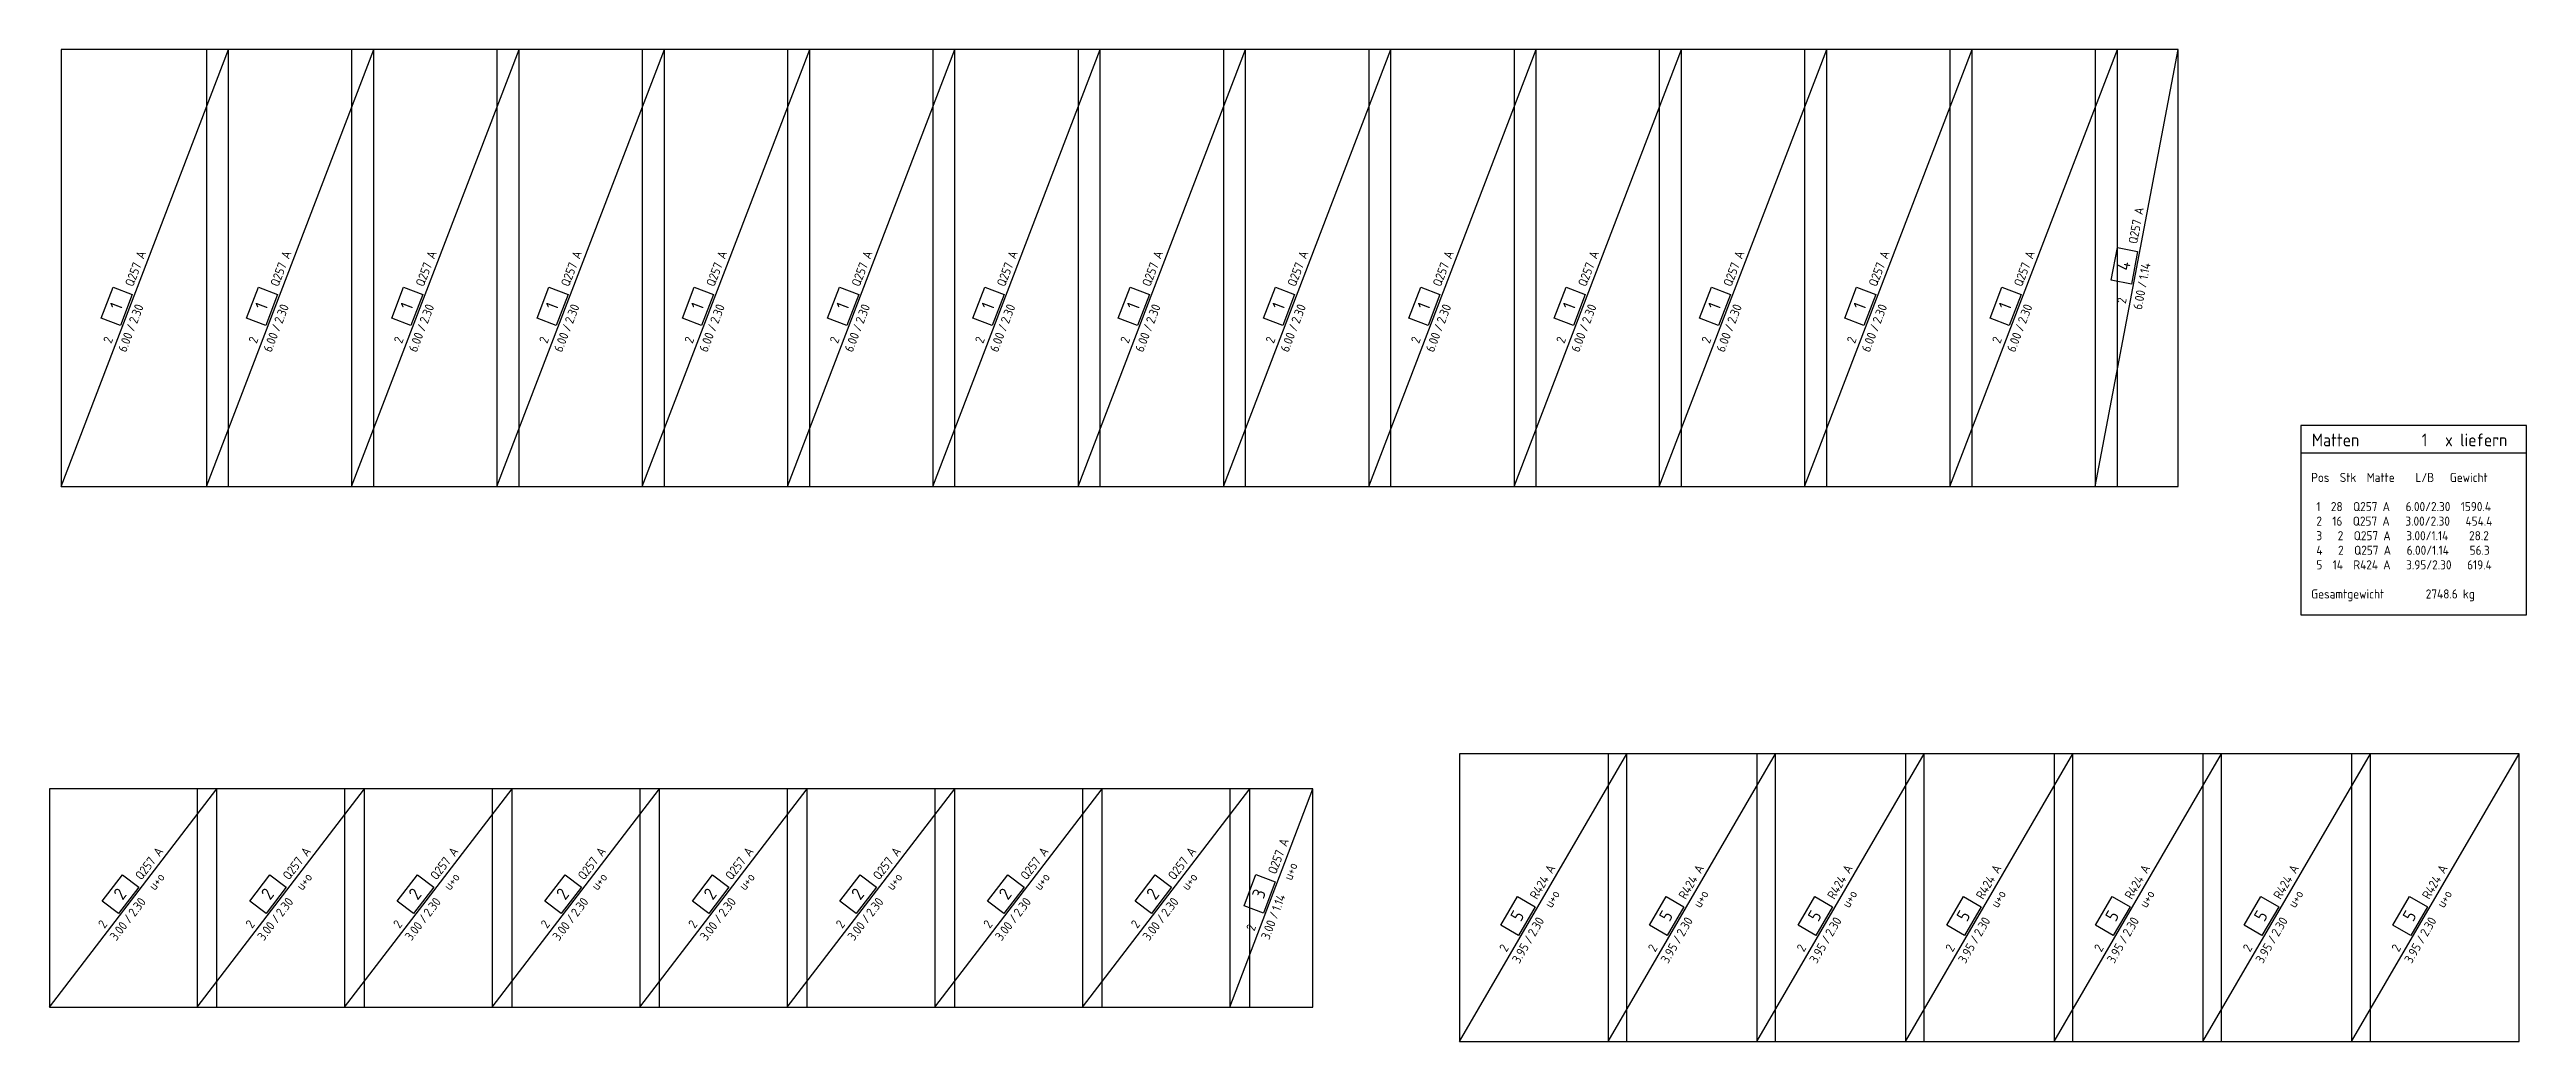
# Model space of a CAD drawing. Extents: x -3 to 123, y 0 to 106.
# Drawn here: x 20.37 to 54.39, y 25.31 to 38.93 of the extents above; entities that cross this region are included whole.
import ezdxf
from ezdxf.enums import TextEntityAlignment as Align

# ---------------------------------------------------------------- set-up
doc = ezdxf.new("R2010")
doc.units = 0
doc.header["$LTSCALE"] = 0.5
doc.header["$MEASUREMENT"] = 0
doc.linetypes.add('AUSGEZOGEN', pattern=[1000.01, 1000, 0.01])
doc.layers.add('MAT', color=7, linetype='CONTINUOUS')
doc.styles.add('liste', font='isocp-e.shx')
doc.styles.add('TXT', font='isocp.shx')

msp = doc.modelspace()

# ---------------------------------------------------------------- texts
at = {"layer": 'MAT', "color": 7, "linetype": 'AUSGEZOGEN', "style": 'liste'}
for s, p in [('  Pos  Stk  Matte    L/B   Gewicht', (51.2887, 32.9922)), ('   1  28  Q257 A   6.00/2.30  1590.4  ', (51.2887, 32.5922)), ('   2  16  Q257 A   3.00/2.30   454.4  ', (51.2887, 32.3922)), ('   3   2  Q257 A   3.00/1.14    28.2  ', (51.2887, 32.1922)), ('   4   2  Q257 A   6.00/1.14    56.3  ', (51.2887, 31.9922)), ('   5  14  R424 A   3.95/2.30   619.4  ', (51.2887, 31.7922)), ('  Gesamtgewicht        2748.6 kg', (51.2887, 31.3922))]:
    msp.add_text(s, height=0.125, dxfattribs=at).set_placement(p)

# ---------------------------------------------------------------- blocks, each defined once
blk = doc.blocks.new('MAT_AUSZ')
at = {"layer": 'MAT', "color": 1, "linetype": 'Continuous'}
blk.add_lwpolyline([(0.451, 0.061), (-0.462, 0.061), (-0.462, 0.626), (0.451, 0.626)], close=True, dxfattribs=at)
at = {"layer": 'MAT', "color": 7, "linetype": 'Continuous', "style": 'TXT'}
blk.add_text('/', height=0.25, dxfattribs=at).set_placement((-0.417, -0.23), align=Align.MIDDLE)
blk.add_attdef('WIEOFTM', text='', height=0.25, dxfattribs=at).set_placement((-0.017, 0.865), align=Align.MIDDLE)
at = {"layer": 'MAT', "style": 'TXT'}
blk.add_attdef('STKM', text='', height=0.25, dxfattribs=at).set_placement((-0.879, 0.109), align=Align.RIGHT)
at = {"layer": 'MAT', "color": 1, "linetype": 'Continuous', "style": 'TXT'}
blk.add_attdef('POSM', text='', height=0.35, dxfattribs=at).set_placement((-0.008, 0.187), align=Align.CENTER)
at = {"layer": 'MAT', "color": 7, "linetype": 'Continuous', "style": 'TXT'}
for tag, p in [('TYP', (0.637, 0.109)), ('BM', (-0.273, -0.355))]:
    blk.add_attdef(tag, p, '', height=0.25, dxfattribs=at)
blk.add_attdef('LM', text='', height=0.25, dxfattribs=at).set_placement((-0.576, -0.355), align=Align.RIGHT)
at = {"layer": 'MAT', "style": 'TXT'}
blk.add_attdef('WO', (0.637, -0.355), '', height=0.25, dxfattribs=at)
blk = doc.blocks.new('MAT_LIS1')
at = {"layer": 'MAT', "color": 1, "linetype": 'Continuous', "style": 'TXT'}
blk.add_text('Matten', height=0.35, dxfattribs=at).set_placement((0.305, 0.18))
blk.add_text('x liefern', height=0.35, dxfattribs=at).set_placement((5.674, 0.181), align=Align.RIGHT)
blk.add_attdef('MAT_Z', text='', height=0.35, dxfattribs=at).set_placement((3.48, 0.181), align=Align.RIGHT)

# ---------------------------------------------------------------- linework, layer by layer
at = {"layer": 'MAT', "color": 102, "linetype": 'Continuous'}
for p, q in [((20.5256, 32.9314), (22.8256, 38.9314)), ((22.5213, 32.9314), (24.8213, 38.9314)), ((24.517, 32.9314), (26.817, 38.9314)), ((26.5126, 32.9314), (28.8126, 38.9314)), ((28.5083, 32.9314), (30.8083, 38.9314)), ((30.504, 32.9314), (32.804, 38.9314)), ((32.4997, 32.9314), (34.7997, 38.9314)), ((34.4954, 32.9314), (36.7954, 38.9314)), ((36.4911, 32.9314), (38.7911, 38.9314)), ((38.4868, 32.9314), (40.7868, 38.9314)), ((40.4825, 32.9314), (42.7825, 38.9314)), ((42.4782, 32.9314), (44.7782, 38.9314)), ((44.4738, 32.9314), (46.7738, 38.9314)), ((46.4695, 32.9314), (48.7695, 38.9314)), ((48.4652, 32.9314), (49.6052, 38.9314)), ((39.732, 25.3091), (42.032, 29.2591)), ((41.7746, 25.3091), (44.0746, 29.2591)), ((43.8172, 25.3091), (46.1172, 29.2591)), ((45.8598, 25.3091), (48.1598, 29.2591)), ((47.9023, 25.3091), (50.2023, 29.2591)), ((49.9449, 25.3091), (52.2449, 29.2591)), ((51.9875, 25.3091), (54.2875, 29.2591)), ((20.3676, 25.7781), (22.6676, 28.7781)), ((22.3942, 25.7781), (24.6942, 28.7781)), ((24.4207, 25.7781), (26.7207, 28.7781)), ((26.4473, 25.7781), (28.7473, 28.7781)), ((28.4739, 25.7781), (30.7739, 28.7781)), ((30.5004, 25.7781), (32.8004, 28.7781)), ((32.527, 25.7781), (34.827, 28.7781)), ((34.5536, 25.7781), (36.8536, 28.7781)), ((36.5801, 25.7781), (37.7201, 28.7781))]:
    msp.add_line(p, q, dxfattribs=at)
at = {"layer": 'MAT', "color": 5, "linetype": 'AUSGEZOGEN'}
msp.add_line((51.2887, 33.3922), (54.3887, 33.3922), dxfattribs=at)
at = {"layer": 'MAT', "color": 102, "linetype": 'Continuous'}
for points in [[(20.5256, 32.9314), (22.8256, 32.9314), (22.8256, 38.9314), (20.5256, 38.9314)], [(22.5213, 32.9314), (24.8213, 32.9314), (24.8213, 38.9314), (22.5213, 38.9314)], [(24.517, 32.9314), (26.817, 32.9314), (26.817, 38.9314), (24.517, 38.9314)], [(26.5126, 32.9314), (28.8126, 32.9314), (28.8126, 38.9314), (26.5126, 38.9314)], [(28.5083, 32.9314), (30.8083, 32.9314), (30.8083, 38.9314), (28.5083, 38.9314)], [(30.504, 32.9314), (32.804, 32.9314), (32.804, 38.9314), (30.504, 38.9314)], [(32.4997, 32.9314), (34.7997, 32.9314), (34.7997, 38.9314), (32.4997, 38.9314)], [(34.4954, 32.9314), (36.7954, 32.9314), (36.7954, 38.9314), (34.4954, 38.9314)], [(36.4911, 32.9314), (38.7911, 32.9314), (38.7911, 38.9314), (36.4911, 38.9314)], [(38.4868, 32.9314), (40.7868, 32.9314), (40.7868, 38.9314), (38.4868, 38.9314)], [(40.4825, 32.9314), (42.7825, 32.9314), (42.7825, 38.9314), (40.4825, 38.9314)], [(42.4782, 32.9314), (44.7782, 32.9314), (44.7782, 38.9314), (42.4782, 38.9314)], [(44.4738, 32.9314), (46.7738, 32.9314), (46.7738, 38.9314), (44.4738, 38.9314)], [(46.4695, 32.9314), (48.7695, 32.9314), (48.7695, 38.9314), (46.4695, 38.9314)], [(48.4652, 32.9314), (49.6052, 32.9314), (49.6052, 38.9314), (48.4652, 38.9314)], [(39.732, 25.3091), (42.032, 25.3091), (42.032, 29.2591), (39.732, 29.2591)], [(41.7746, 25.3091), (44.0746, 25.3091), (44.0746, 29.2591), (41.7746, 29.2591)], [(43.8172, 25.3091), (46.1172, 25.3091), (46.1172, 29.2591), (43.8172, 29.2591)], [(45.8598, 25.3091), (48.1598, 25.3091), (48.1598, 29.2591), (45.8598, 29.2591)], [(47.9023, 25.3091), (50.2023, 25.3091), (50.2023, 29.2591), (47.9023, 29.2591)], [(49.9449, 25.3091), (52.2449, 25.3091), (52.2449, 29.2591), (49.9449, 29.2591)], [(51.9875, 25.3091), (54.2875, 25.3091), (54.2875, 29.2591), (51.9875, 29.2591)], [(20.3676, 25.7781), (22.6676, 25.7781), (22.6676, 28.7781), (20.3676, 28.7781)], [(22.3942, 25.7781), (24.6942, 25.7781), (24.6942, 28.7781), (22.3942, 28.7781)], [(24.4207, 25.7781), (26.7207, 25.7781), (26.7207, 28.7781), (24.4207, 28.7781)], [(26.4473, 25.7781), (28.7473, 25.7781), (28.7473, 28.7781), (26.4473, 28.7781)], [(28.4739, 25.7781), (30.7739, 25.7781), (30.7739, 28.7781), (28.4739, 28.7781)], [(30.5004, 25.7781), (32.8004, 25.7781), (32.8004, 28.7781), (30.5004, 28.7781)], [(32.527, 25.7781), (34.827, 25.7781), (34.827, 28.7781), (32.527, 28.7781)], [(34.5536, 25.7781), (36.8536, 25.7781), (36.8536, 28.7781), (34.5536, 28.7781)], [(36.5801, 25.7781), (37.7201, 25.7781), (37.7201, 28.7781), (36.5801, 28.7781)]]:
    msp.add_lwpolyline(points, close=True, dxfattribs=at)
at = {"layer": 'MAT', "color": 5, "linetype": 'AUSGEZOGEN'}
msp.add_lwpolyline([(54.3887, 33.7672), (51.2887, 33.7672), (51.2887, 31.1672), (54.3887, 31.1672), (54.3887, 33.7672)], dxfattribs=at)

# ---------------------------------------------------------------- block references
at = {"layer": 'MAT', "color": 102, "linetype": 'Continuous', "xscale": 0.5, "yscale": 0.5, "zscale": 0.5}
for p, rotation, values in [((49.0352, 35.9314), 79.24203291160998, {'POSM': '4', 'STKM': '2', 'TYP': 'Q257 A', 'LM': '6.00', 'BM': '1.14'}), ((21.4518, 35.3477), 69.0265065786791, {'POSM': '1', 'STKM': '2', 'TYP': 'Q257 A', 'LM': '6.00', 'BM': '2.30'}), ((23.4475, 35.3477), 69.0265065786791, {'POSM': '1', 'STKM': '2', 'TYP': 'Q257 A', 'LM': '6.00', 'BM': '2.30'}), ((25.4432, 35.3477), 69.0265065786791, {'POSM': '1', 'STKM': '2', 'TYP': 'Q257 A', 'LM': '6.00', 'BM': '2.30'}), ((27.4389, 35.3477), 69.0265065786791, {'POSM': '1', 'STKM': '2', 'TYP': 'Q257 A', 'LM': '6.00', 'BM': '2.30'}), ((29.4346, 35.3477), 69.0265065786791, {'POSM': '1', 'STKM': '2', 'TYP': 'Q257 A', 'LM': '6.00', 'BM': '2.30'}), ((31.4303, 35.3477), 69.0265065786791, {'POSM': '1', 'STKM': '2', 'TYP': 'Q257 A', 'LM': '6.00', 'BM': '2.30'}), ((33.4259, 35.3477), 69.0265065786791, {'POSM': '1', 'STKM': '2', 'TYP': 'Q257 A', 'LM': '6.00', 'BM': '2.30'}), ((35.4216, 35.3477), 69.0265065786791, {'POSM': '1', 'STKM': '2', 'TYP': 'Q257 A', 'LM': '6.00', 'BM': '2.30'}), ((37.4173, 35.3477), 69.0265065786791, {'POSM': '1', 'STKM': '2', 'TYP': 'Q257 A', 'LM': '6.00', 'BM': '2.30'}), ((39.413, 35.3477), 69.0265065786791, {'POSM': '1', 'STKM': '2', 'TYP': 'Q257 A', 'LM': '6.00', 'BM': '2.30'}), ((41.4087, 35.3477), 69.0265065786791, {'POSM': '1', 'STKM': '2', 'TYP': 'Q257 A', 'LM': '6.00', 'BM': '2.30'}), ((43.4044, 35.3477), 69.0265065786791, {'POSM': '1', 'STKM': '2', 'TYP': 'Q257 A', 'LM': '6.00', 'BM': '2.30'}), ((45.4001, 35.3477), 69.0265065786791, {'POSM': '1', 'STKM': '2', 'TYP': 'Q257 A', 'LM': '6.00', 'BM': '2.30'}), ((47.3958, 35.3477), 69.0265065786791, {'POSM': '1', 'STKM': '2', 'TYP': 'Q257 A', 'LM': '6.00', 'BM': '2.30'}), ((21.4802, 27.2293), 52.52382043863849, {'POSM': '2', 'STKM': '2', 'TYP': 'Q257 A', 'WO': 'u+o', 'LM': '3.00', 'BM': '2.30'}), ((23.5067, 27.2293), 52.52382043863849, {'POSM': '2', 'STKM': '2', 'TYP': 'Q257 A', 'WO': 'u+o', 'LM': '3.00', 'BM': '2.30'}), ((25.5333, 27.2293), 52.52382043863849, {'POSM': '2', 'STKM': '2', 'TYP': 'Q257 A', 'WO': 'u+o', 'LM': '3.00', 'BM': '2.30'}), ((27.5599, 27.2293), 52.52382043863849, {'POSM': '2', 'STKM': '2', 'TYP': 'Q257 A', 'WO': 'u+o', 'LM': '3.00', 'BM': '2.30'}), ((29.5864, 27.2293), 52.52382043863849, {'POSM': '2', 'STKM': '2', 'TYP': 'Q257 A', 'WO': 'u+o', 'LM': '3.00', 'BM': '2.30'}), ((31.613, 27.2293), 52.52382043863849, {'POSM': '2', 'STKM': '2', 'TYP': 'Q257 A', 'WO': 'u+o', 'LM': '3.00', 'BM': '2.30'}), ((33.6395, 27.2293), 52.52382043863849, {'POSM': '2', 'STKM': '2', 'TYP': 'Q257 A', 'WO': 'u+o', 'LM': '3.00', 'BM': '2.30'}), ((35.6661, 27.2293), 52.52382043863849, {'POSM': '2', 'STKM': '2', 'TYP': 'Q257 A', 'WO': 'u+o', 'LM': '3.00', 'BM': '2.30'}), ((37.1501, 27.2781), 69.19320898728876, {'POSM': '3', 'STKM': '2', 'TYP': 'Q257 A', 'WO': 'u+o', 'LM': '3.00', 'BM': '1.14'}), ((40.686, 26.9473), 59.78867761416507, {'POSM': '5', 'STKM': '2', 'TYP': 'R424 A', 'WO': 'u+o', 'LM': '3.95', 'BM': '2.30'}), ((42.7285, 26.9473), 59.78867761416507, {'POSM': '5', 'STKM': '2', 'TYP': 'R424 A', 'WO': 'u+o', 'LM': '3.95', 'BM': '2.30'}), ((44.7711, 26.9473), 59.78867761416507, {'POSM': '5', 'STKM': '2', 'TYP': 'R424 A', 'WO': 'u+o', 'LM': '3.95', 'BM': '2.30'}), ((46.8137, 26.9473), 59.78867761416507, {'POSM': '5', 'STKM': '2', 'TYP': 'R424 A', 'WO': 'u+o', 'LM': '3.95', 'BM': '2.30'}), ((48.8563, 26.9473), 59.78867761416507, {'POSM': '5', 'STKM': '2', 'TYP': 'R424 A', 'WO': 'u+o', 'LM': '3.95', 'BM': '2.30'}), ((50.8988, 26.9473), 59.78867761416507, {'POSM': '5', 'STKM': '2', 'TYP': 'R424 A', 'WO': 'u+o', 'LM': '3.95', 'BM': '2.30'}), ((52.9414, 26.9473), 59.78867761416507, {'POSM': '5', 'STKM': '2', 'TYP': 'R424 A', 'WO': 'u+o', 'LM': '3.95', 'BM': '2.30'})]:
    msp.add_blockref('MAT_AUSZ', p, dxfattribs=dict(at, rotation=rotation)).add_auto_attribs(values)
at = {"layer": 'MAT', "color": 7, "linetype": 'AUSGEZOGEN', "xscale": 0.5, "yscale": 0.5, "zscale": 0.5}
msp.add_blockref('MAT_LIS1', (51.2887, 33.3922), dxfattribs=at).add_auto_attribs({'MAT_Z': '1'})

msp.set_redraw_order([(e.dxf.handle, doc.entitydb.next_handle()) for e in msp.query("TEXT MTEXT ATTDEF DIMENSION ARC_DIMENSION")])  # texts and dimensions are drawn at this point

doc.saveas('drawing.dxf')
